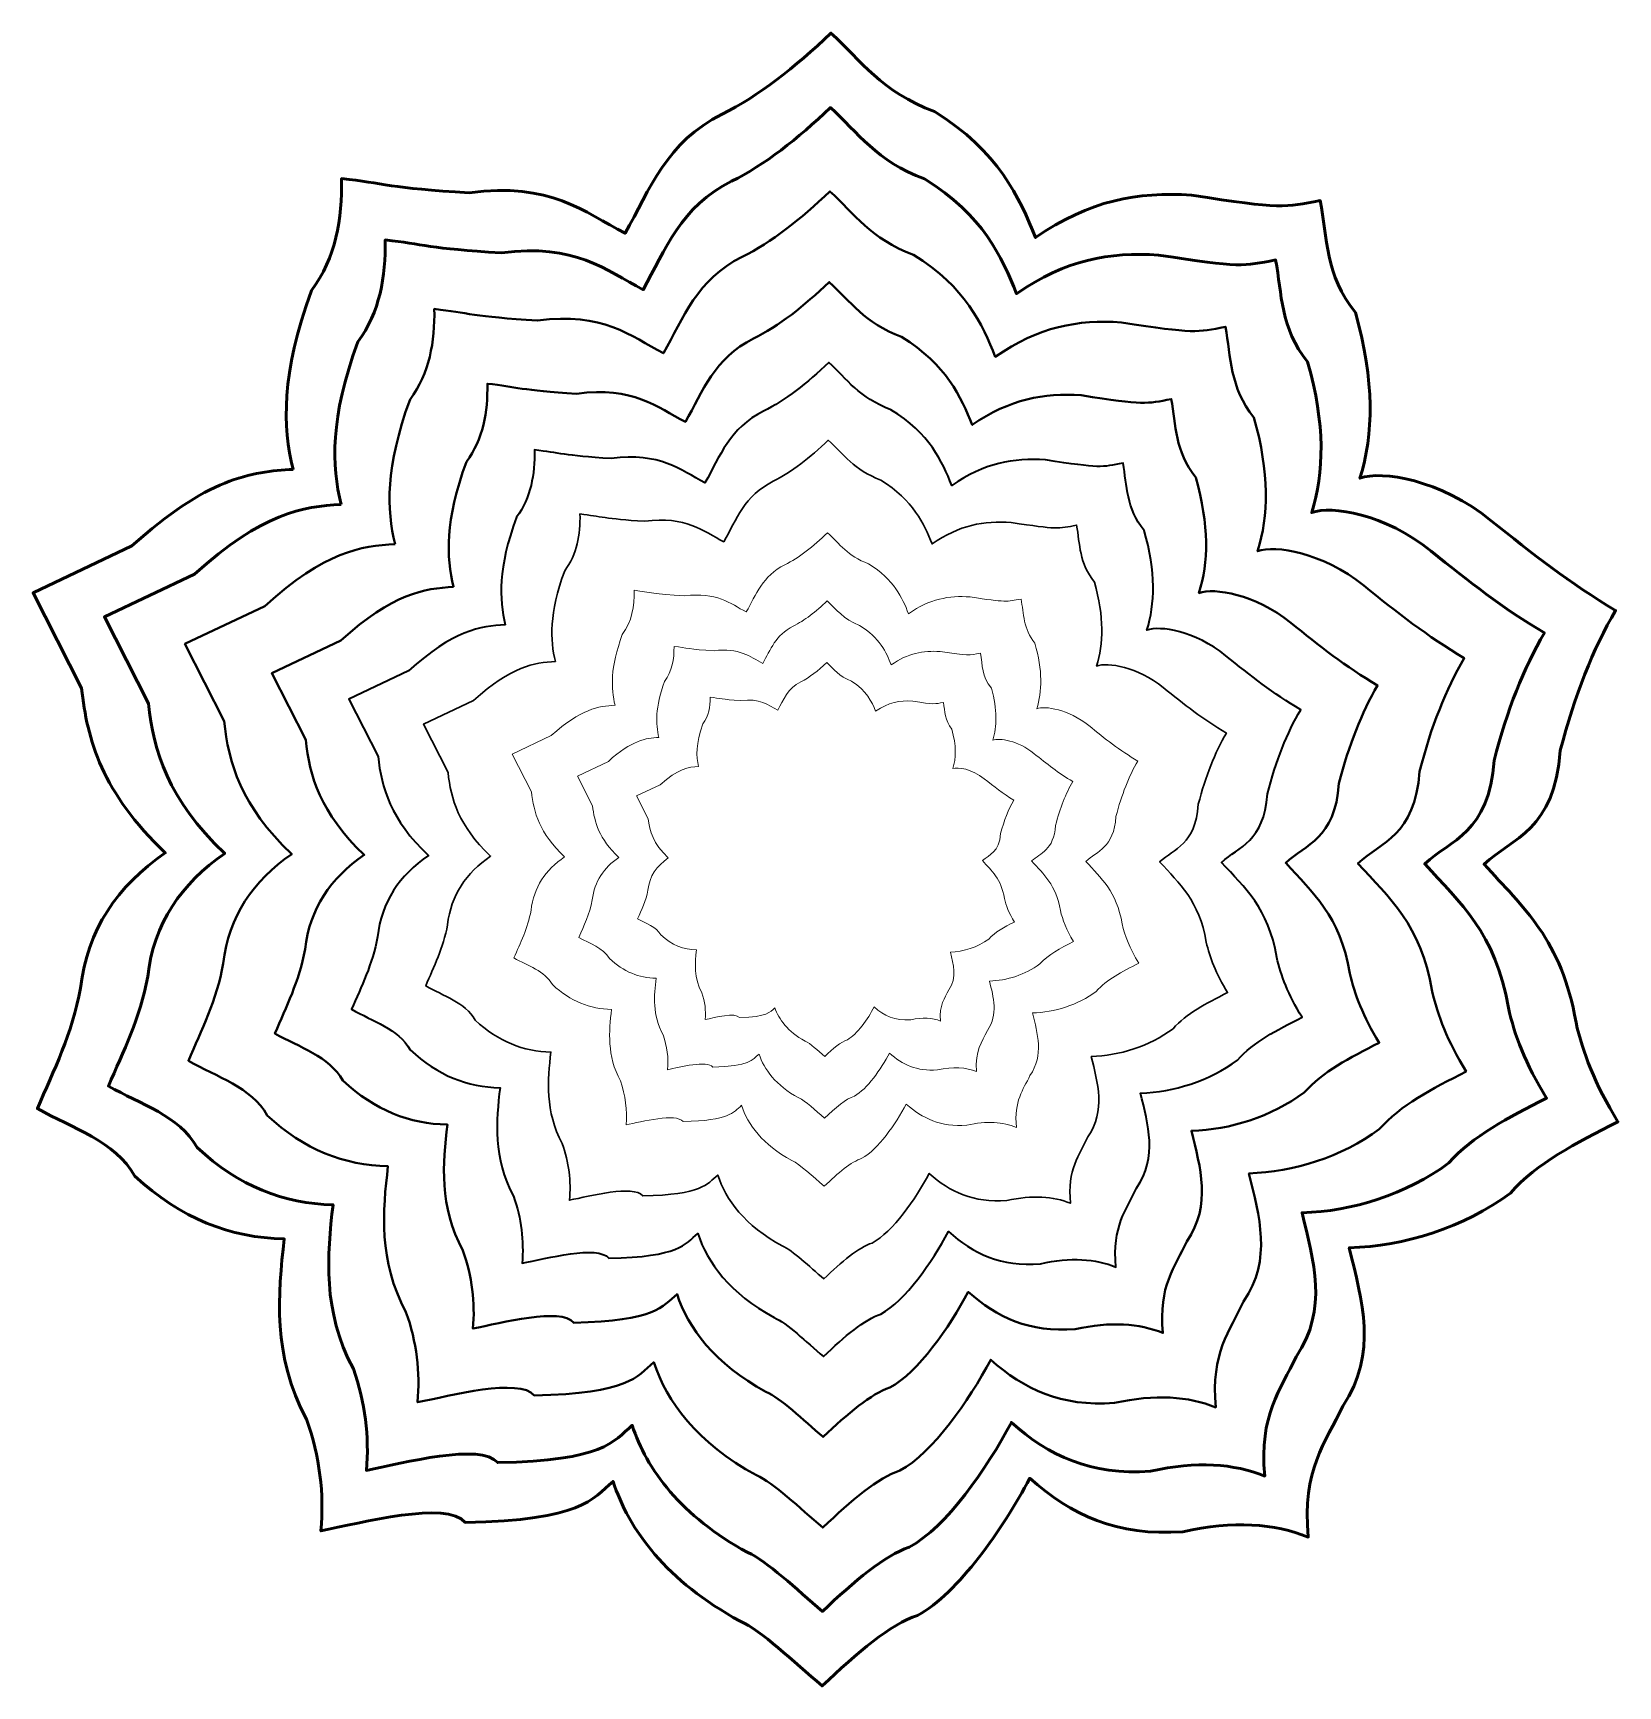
# Model space of a CAD drawing. Header units: centimetres. Extents: x -7.1 to 7.1, y -7.4 to 7.4.
import ezdxf

# ---------------------------------------------------------------- set-up
doc = ezdxf.new("R2010")
doc.units = ezdxf.units.CM
doc.header["$MEASUREMENT"] = 0
doc.layers.add('Layer 1', color=7, linetype='Continuous')

msp = doc.modelspace()

# ---------------------------------------------------------------- linework, layer by layer
at = {"layer": 'Layer 1', "color": 46, "lineweight": 53}
msp.add_open_spline([(-4.78116, 3.50296), (-4.8752, 3.8897), (-4.89199, 4.35371), (-4.61585, 5.11066), (-4.61585, 5.11066), (-4.39817, 5.40308), (-4.34049, 5.74883), (-4.34573, 6.11555), (-4.34573, 6.11555), (-3.97091, 6.07268), (-3.9113, 6.02982), (-3.19906, 5.98695), (-3.19906, 5.98695), (-2.47199, 6.08598), (-2.16708, 5.81367), (-1.80072, 5.62413), (-1.80072, 5.62413), (-1.57903, 6.01564), (-1.43127, 6.44411), (-0.92711, 6.69438), (-0.92711, 6.69438), (-0.60202, 6.85516), (-0.27692, 7.11207), (0.04817, 7.42184), (0.04817, 7.42184), (0.3203, 7.17424), (0.49908, 6.89551), (0.97733, 6.71661), (0.97733, 6.71661), (1.55707, 6.35792), (1.74121, 5.94325), (1.88546, 5.58455), (1.88546, 5.58455), (2.3711, 5.92077), (2.80076, 5.99852), (3.28641, 5.96597), (3.28641, 5.96597), (4.09927, 5.83892), (4.1209, 5.85492), (4.44206, 5.91763), (4.44206, 5.91763), (4.5046, 5.58207), (4.48709, 5.24651), (4.75781, 4.91094), (4.75781, 4.91094), (4.93245, 4.29437), (4.92183, 3.81675), (4.79832, 3.4238), (4.79832, 3.4238), (4.99523, 3.49529), (5.5181, 3.41391), (5.97837, 3.04261), (5.97837, 3.04261), (6.3463, 2.7458), (6.68579, 2.47879), (7.09423, 2.23627), (7.09423, 2.23627), (6.89222, 1.89007), (6.7252, 1.47387), (6.59782, 0.9784), (6.59782, 0.9784), (6.54795, 0.26238), (6.16919, 0.19248), (5.91348, -0.04324), (5.91348, -0.04324), (6.26301, -0.43031), (6.61108, -0.71875), (6.73902, -1.46544), (6.73902, -1.46544), (6.79845, -1.72912), (6.9071, -2.01742), (7.11542, -2.35554), (7.11542, -2.35554), (6.73054, -2.55126), (6.38863, -2.72646), (6.15077, -2.99568), (6.15077, -2.99568), (5.73073, -3.30738), (5.19735, -3.47365), (4.70274, -3.48709), (4.70274, -3.48709), (4.81616, -3.96123), (4.96393, -4.43537), (4.64384, -4.9095), (4.64384, -4.9095), (4.4916, -5.23602), (4.27637, -5.47856), (4.33489, -6.0861), (4.33489, -6.0861), (4.03052, -5.96287), (3.66173, -5.93627), (3.20814, -6.03686), (3.20814, -6.03686), (2.61577, -6.08229), (2.20282, -5.88468), (1.83426, -5.55709), (1.83426, -5.55709), (1.59098, -6.01391), (1.19211, -6.58887), (0.82662, -6.78866), (0.82662, -6.78866), (0.58527, -6.86632), (0.28432, -7.12278), (-0.03101, -7.42237), (-0.03101, -7.42237), (-0.28975, -7.20205), (-0.57797, -6.92278), (-0.76775, -6.84039), (-0.76775, -6.84039), (-1.42728, -6.48321), (-1.76847, -6.01657), (-1.90789, -5.58508), (-1.90789, -5.58508), (-2.09868, -5.74834), (-2.18555, -5.93358), (-3.23583, -5.9536), (-3.23583, -5.9536), (-3.39776, -5.75453), (-4.17048, -5.95696), (-4.53207, -6.03012), (-4.53207, -6.03012), (-4.50135, -5.69581), (-4.54181, -5.3615), (-4.66036, -5.02719), (-4.66036, -5.02719), (-4.96666, -4.45817), (-4.91943, -3.90387), (-4.86034, -3.40793), (-4.86034, -3.40793), (-5.34682, -3.39744), (-5.78996, -3.22622), (-6.20184, -2.84276), (-6.20184, -2.84276), (-6.38006, -2.52725), (-6.76224, -2.41569), (-7.07708, -2.23679), (-7.07708, -2.23679), (-6.93086, -1.89308), (-6.76548, -1.56854), (-6.68979, -1.15431), (-6.68979, -1.15431), (-6.63032, -0.63338), (-6.36168, -0.23795), (-5.92913, 0.05912), (-5.92913, 0.05912), (-6.49561, 0.59718), (-6.63157, 1.07374), (-6.68108, 1.53795), (-6.68108, 1.53795), (-6.68108, 1.53795), (-7.11667, 2.39461), (-7.11667, 2.39461), (-7.11667, 2.39461), (-7.11667, 2.39461), (-6.22949, 2.81564), (-6.22949, 2.81564), (-6.22949, 2.81564), (-5.55891, 3.42037), (-5.15822, 3.48532), (-4.78117, 3.50298), (-4.78117, 3.50298), (-4.78117, 3.50298), (-4.78116, 3.50296), (-4.78116, 3.50296)], degree=3, knots=[0, 0, 0, 0, 0.02380952, 0.02380952, 0.02380952, 0.02380952, 0.04761905, 0.04761905, 0.04761905, 0.04761905, 0.07142857, 0.07142857, 0.07142857, 0.07142857, 0.0952381, 0.0952381, 0.0952381, 0.0952381, 0.11904762, 0.11904762, 0.11904762, 0.11904762, 0.14285714, 0.14285714, 0.14285714, 0.14285714, 0.16666667, 0.16666667, 0.16666667, 0.16666667, 0.19047619, 0.19047619, 0.19047619, 0.19047619, 0.21428571, 0.21428571, 0.21428571, 0.21428571, 0.23809524, 0.23809524, 0.23809524, 0.23809524, 0.26190476, 0.26190476, 0.26190476, 0.26190476, 0.28571429, 0.28571429, 0.28571429, 0.28571429, 0.30952381, 0.30952381, 0.30952381, 0.30952381, 0.33333333, 0.33333333, 0.33333333, 0.33333333, 0.35714286, 0.35714286, 0.35714286, 0.35714286, 0.38095238, 0.38095238, 0.38095238, 0.38095238, 0.4047619, 0.4047619, 0.4047619, 0.4047619, 0.42857143, 0.42857143, 0.42857143, 0.42857143, 0.45238095, 0.45238095, 0.45238095, 0.45238095, 0.47619048, 0.47619048, 0.47619048, 0.47619048, 0.5, 0.5, 0.5, 0.5, 0.52380952, 0.52380952, 0.52380952, 0.52380952, 0.54761905, 0.54761905, 0.54761905, 0.54761905, 0.57142857, 0.57142857, 0.57142857, 0.57142857, 0.5952381, 0.5952381, 0.5952381, 0.5952381, 0.61904762, 0.61904762, 0.61904762, 0.61904762, 0.64285714, 0.64285714, 0.64285714, 0.64285714, 0.66666667, 0.66666667, 0.66666667, 0.66666667, 0.69047619, 0.69047619, 0.69047619, 0.69047619, 0.71428571, 0.71428571, 0.71428571, 0.71428571, 0.73809524, 0.73809524, 0.73809524, 0.73809524, 0.76190476, 0.76190476, 0.76190476, 0.76190476, 0.78571429, 0.78571429, 0.78571429, 0.78571429, 0.80952381, 0.80952381, 0.80952381, 0.80952381, 0.83333333, 0.83333333, 0.83333333, 0.83333333, 0.85714286, 0.85714286, 0.85714286, 0.85714286, 0.88095238, 0.88095238, 0.88095238, 0.88095238, 0.9047619, 0.9047619, 0.9047619, 0.9047619, 0.92857143, 0.92857143, 0.92857143, 0.92857143, 0.95238095, 0.95238095, 0.95238095, 0.95238095, 1, 1, 1, 1], dxfattribs=at)
at = {"layer": 'Layer 1', "color": 54, "lineweight": 50}
msp.add_open_spline([(-4.35034, 3.18726), (-4.43591, 3.53915), (-4.45119, 3.96134), (-4.19992, 4.65007), (-4.19992, 4.65007), (-4.00186, 4.91613), (-3.94937, 5.23073), (-3.95415, 5.5644), (-3.95415, 5.5644), (-3.61311, 5.5254), (-3.55887, 5.48639), (-2.91081, 5.44739), (-2.91081, 5.44739), (-2.24926, 5.53749), (-1.97184, 5.28973), (-1.63848, 5.11727), (-1.63848, 5.11727), (-1.43677, 5.4735), (-1.30232, 5.86335), (-0.8436, 6.09108), (-0.8436, 6.09108), (-0.54781, 6.23737), (-0.25201, 6.47112), (0.04378, 6.75298), (0.04378, 6.75298), (0.29139, 6.52769), (0.45406, 6.27408), (0.88921, 6.1113), (0.88921, 6.1113), (1.41671, 5.78494), (1.58425, 5.40763), (1.7155, 5.08126), (1.7155, 5.08126), (2.15738, 5.38719), (2.54832, 5.45792), (2.9902, 5.42831), (2.9902, 5.42831), (3.72981, 5.31271), (3.74949, 5.32727), (4.0417, 5.38432), (4.0417, 5.38432), (4.0986, 5.079), (4.08267, 4.77367), (4.329, 4.46835), (4.329, 4.46835), (4.4879, 3.90734), (4.47824, 3.47276), (4.36585, 3.11522), (4.36585, 3.11522), (4.54502, 3.18026), (5.02076, 3.10623), (5.43956, 2.76838), (5.43956, 2.76838), (5.77433, 2.49831), (6.08323, 2.25537), (6.45486, 2.0347), (6.45486, 2.0347), (6.27105, 1.7197), (6.11909, 1.34101), (6.00319, 0.89019), (6.00319, 0.89019), (5.95781, 0.2387), (5.61319, 0.1751), (5.38052, -0.03938), (5.38052, -0.03938), (5.69855, -0.39156), (6.01525, -0.65401), (6.13166, -1.33342), (6.13166, -1.33342), (6.18574, -1.57334), (6.2846, -1.83566), (6.47415, -2.14331), (6.47415, -2.14331), (6.12396, -2.32139), (5.81285, -2.48081), (5.59643, -2.72576), (5.59643, -2.72576), (5.21424, -3.00936), (4.72893, -3.16066), (4.27889, -3.17289), (4.27889, -3.17289), (4.3821, -3.6043), (4.51655, -4.03571), (4.2253, -4.46711), (4.2253, -4.46711), (4.08678, -4.76421), (3.89094, -4.9849), (3.94419, -5.53768), (3.94419, -5.53768), (3.66725, -5.42555), (3.33169, -5.40135), (2.91898, -5.49288), (2.91898, -5.49288), (2.38, -5.53422), (2.00426, -5.35441), (1.66892, -5.05635), (1.66892, -5.05635), (1.44757, -5.472), (1.08464, -5.99514), (0.75208, -6.17693), (0.75208, -6.17693), (0.53248, -6.24759), (0.25865, -6.48093), (-0.02826, -6.75353), (-0.02826, -6.75353), (-0.26368, -6.55306), (-0.52593, -6.29897), (-0.69861, -6.22399), (-0.69861, -6.22399), (-1.2987, -5.899), (-1.60915, -5.47442), (-1.73601, -5.08182), (-1.73601, -5.08182), (-1.90961, -5.23036), (-1.98864, -5.39891), (-2.94427, -5.41712), (-2.94427, -5.41712), (-3.09161, -5.23598), (-3.79469, -5.42017), (-4.1237, -5.48675), (-4.1237, -5.48675), (-4.09574, -5.18256), (-4.13256, -4.87838), (-4.24043, -4.5742), (-4.24043, -4.5742), (-4.51913, -4.05646), (-4.47616, -3.55211), (-4.42239, -3.10086), (-4.42239, -3.10086), (-4.86503, -3.09132), (-5.26823, -2.93553), (-5.643, -2.58662), (-5.643, -2.58662), (-5.80516, -2.29954), (-6.1529, -2.19804), (-6.43936, -2.03526), (-6.43936, -2.03526), (-6.30632, -1.72253), (-6.15584, -1.42723), (-6.08697, -1.05033), (-6.08697, -1.05033), (-6.03286, -0.57635), (-5.78843, -0.21655), (-5.39486, 0.05375), (-5.39486, 0.05375), (-5.91027, 0.54332), (-6.03398, 0.97694), (-6.07903, 1.39931), (-6.07903, 1.39931), (-6.07903, 1.39931), (-6.47537, 2.17877), (-6.47537, 2.17877), (-6.47537, 2.17877), (-6.47537, 2.17877), (-5.66814, 2.56186), (-5.66814, 2.56186), (-5.66814, 2.56186), (-5.05799, 3.11209), (-4.69341, 3.17119), (-4.35034, 3.18726)], degree=3, knots=[0, 0, 0, 0, 0.02439024, 0.02439024, 0.02439024, 0.02439024, 0.04878049, 0.04878049, 0.04878049, 0.04878049, 0.07317073, 0.07317073, 0.07317073, 0.07317073, 0.09756098, 0.09756098, 0.09756098, 0.09756098, 0.12195122, 0.12195122, 0.12195122, 0.12195122, 0.14634146, 0.14634146, 0.14634146, 0.14634146, 0.17073171, 0.17073171, 0.17073171, 0.17073171, 0.19512195, 0.19512195, 0.19512195, 0.19512195, 0.2195122, 0.2195122, 0.2195122, 0.2195122, 0.24390244, 0.24390244, 0.24390244, 0.24390244, 0.26829268, 0.26829268, 0.26829268, 0.26829268, 0.29268293, 0.29268293, 0.29268293, 0.29268293, 0.31707317, 0.31707317, 0.31707317, 0.31707317, 0.34146341, 0.34146341, 0.34146341, 0.34146341, 0.36585366, 0.36585366, 0.36585366, 0.36585366, 0.3902439, 0.3902439, 0.3902439, 0.3902439, 0.41463415, 0.41463415, 0.41463415, 0.41463415, 0.43902439, 0.43902439, 0.43902439, 0.43902439, 0.46341463, 0.46341463, 0.46341463, 0.46341463, 0.48780488, 0.48780488, 0.48780488, 0.48780488, 0.51219512, 0.51219512, 0.51219512, 0.51219512, 0.53658537, 0.53658537, 0.53658537, 0.53658537, 0.56097561, 0.56097561, 0.56097561, 0.56097561, 0.58536585, 0.58536585, 0.58536585, 0.58536585, 0.6097561, 0.6097561, 0.6097561, 0.6097561, 0.63414634, 0.63414634, 0.63414634, 0.63414634, 0.65853659, 0.65853659, 0.65853659, 0.65853659, 0.68292683, 0.68292683, 0.68292683, 0.68292683, 0.70731707, 0.70731707, 0.70731707, 0.70731707, 0.73170732, 0.73170732, 0.73170732, 0.73170732, 0.75609756, 0.75609756, 0.75609756, 0.75609756, 0.7804878, 0.7804878, 0.7804878, 0.7804878, 0.80487805, 0.80487805, 0.80487805, 0.80487805, 0.82926829, 0.82926829, 0.82926829, 0.82926829, 0.85365854, 0.85365854, 0.85365854, 0.85365854, 0.87804878, 0.87804878, 0.87804878, 0.87804878, 0.90243902, 0.90243902, 0.90243902, 0.90243902, 0.92682927, 0.92682927, 0.92682927, 0.92682927, 0.95121951, 0.95121951, 0.95121951, 0.95121951, 1, 1, 1, 1], dxfattribs=at)
at = {"layer": 'Layer 1', "color": 42, "lineweight": 40}
msp.add_open_spline([(-3.86538, 2.83187), (-3.94141, 3.14453), (-3.95498, 3.51965), (-3.73173, 4.13159), (-3.73173, 4.13159), (-3.55575, 4.36799), (-3.50911, 4.64751), (-3.51336, 4.94398), (-3.51336, 4.94398), (-3.21034, 4.90932), (-3.16215, 4.87467), (-2.58635, 4.84001), (-2.58635, 4.84001), (-1.99855, 4.92007), (-1.75206, 4.69993), (-1.45588, 4.5467), (-1.45588, 4.5467), (-1.27666, 4.86321), (-1.1572, 5.20959), (-0.74962, 5.41193), (-0.74962, 5.41193), (-0.48681, 5.54191), (-0.22399, 5.74961), (0.03882, 6.00003), (0.03882, 6.00003), (0.25883, 5.79985), (0.40336, 5.57453), (0.78998, 5.4299), (0.78998, 5.4299), (1.25867, 5.13992), (1.40753, 4.80468), (1.52415, 4.5147), (1.52415, 4.5147), (1.91676, 4.78652), (2.26411, 4.84937), (2.65673, 4.82305), (2.65673, 4.82305), (3.31388, 4.72034), (3.33137, 4.73327), (3.591, 4.78397), (3.591, 4.78397), (3.64156, 4.51269), (3.6274, 4.24141), (3.84627, 3.97013), (3.84627, 3.97013), (3.98745, 3.47167), (3.97888, 3.08554), (3.87901, 2.76786), (3.87901, 2.76786), (4.03821, 2.82566), (4.4609, 2.75987), (4.83301, 2.45969), (4.83301, 2.45969), (5.13045, 2.21973), (5.40491, 2.00387), (5.73511, 1.80781), (5.73511, 1.80781), (5.57179, 1.52793), (5.43677, 1.19146), (5.3338, 0.7909), (5.3338, 0.7909), (5.29348, 0.21205), (4.98728, 0.15554), (4.78055, -0.03503), (4.78055, -0.03503), (5.06312, -0.34794), (5.34451, -0.58114), (5.44795, -1.18479), (5.44795, -1.18479), (5.496, -1.39796), (5.58383, -1.63103), (5.75225, -1.90438), (5.75225, -1.90438), (5.4411, -2.06261), (5.16468, -2.20425), (4.97239, -2.4219), (4.97239, -2.4219), (4.63282, -2.67388), (4.20161, -2.80831), (3.80175, -2.81917), (3.80175, -2.81917), (3.89345, -3.20248), (4.01291, -3.58579), (3.75413, -3.96909), (3.75413, -3.96909), (3.63106, -4.23307), (3.45705, -4.42915), (3.50436, -4.9203), (3.50436, -4.9203), (3.2583, -4.82067), (2.96016, -4.79917), (2.59346, -4.88049), (2.59346, -4.88049), (2.11457, -4.91722), (1.78073, -4.75746), (1.48277, -4.49263), (1.48277, -4.49263), (1.2861, -4.86194), (0.96363, -5.32676), (0.66815, -5.48827), (0.66815, -5.48827), (0.47303, -5.55105), (0.22973, -5.75838), (-0.02519, -6.00059), (-0.02519, -6.00059), (-0.23437, -5.82248), (-0.46737, -5.59671), (-0.62081, -5.53009), (-0.62081, -5.53009), (-1.154, -5.24133), (-1.42983, -4.86409), (-1.54254, -4.51526), (-1.54254, -4.51526), (-1.69678, -4.64724), (-1.767, -4.797), (-2.61609, -4.81318), (-2.61609, -4.81318), (-2.747, -4.65223), (-3.3717, -4.81589), (-3.66403, -4.87504), (-3.66403, -4.87504), (-3.63919, -4.60476), (-3.6719, -4.3345), (-3.76774, -4.06423), (-3.76774, -4.06423), (-4.01537, -3.60421), (-3.97718, -3.1561), (-3.92941, -2.75516), (-3.92941, -2.75516), (-4.3227, -2.74669), (-4.68095, -2.60826), (-5.01393, -2.29825), (-5.01393, -2.29825), (-5.15801, -2.04317), (-5.46698, -1.95299), (-5.7215, -1.80837), (-5.7215, -1.80837), (-5.60329, -1.5305), (-5.4696, -1.26812), (-5.4084, -0.93325), (-5.4084, -0.93325), (-5.36032, -0.51211), (-5.14314, -0.19243), (-4.79345, 0.04774), (-4.79345, 0.04774), (-5.25139, 0.48272), (-5.36131, 0.86799), (-5.40133, 1.24326), (-5.40133, 1.24326), (-5.40133, 1.24326), (-5.75348, 1.93582), (-5.75348, 1.93582), (-5.75348, 1.93582), (-5.75348, 1.93582), (-5.03625, 2.2762), (-5.03625, 2.2762), (-5.03625, 2.2762), (-4.49413, 2.76509), (-4.1702, 2.81759), (-3.86538, 2.83187)], degree=3, knots=[0, 0, 0, 0, 0.02439024, 0.02439024, 0.02439024, 0.02439024, 0.04878049, 0.04878049, 0.04878049, 0.04878049, 0.07317073, 0.07317073, 0.07317073, 0.07317073, 0.09756098, 0.09756098, 0.09756098, 0.09756098, 0.12195122, 0.12195122, 0.12195122, 0.12195122, 0.14634146, 0.14634146, 0.14634146, 0.14634146, 0.17073171, 0.17073171, 0.17073171, 0.17073171, 0.19512195, 0.19512195, 0.19512195, 0.19512195, 0.2195122, 0.2195122, 0.2195122, 0.2195122, 0.24390244, 0.24390244, 0.24390244, 0.24390244, 0.26829268, 0.26829268, 0.26829268, 0.26829268, 0.29268293, 0.29268293, 0.29268293, 0.29268293, 0.31707317, 0.31707317, 0.31707317, 0.31707317, 0.34146341, 0.34146341, 0.34146341, 0.34146341, 0.36585366, 0.36585366, 0.36585366, 0.36585366, 0.3902439, 0.3902439, 0.3902439, 0.3902439, 0.41463415, 0.41463415, 0.41463415, 0.41463415, 0.43902439, 0.43902439, 0.43902439, 0.43902439, 0.46341463, 0.46341463, 0.46341463, 0.46341463, 0.48780488, 0.48780488, 0.48780488, 0.48780488, 0.51219512, 0.51219512, 0.51219512, 0.51219512, 0.53658537, 0.53658537, 0.53658537, 0.53658537, 0.56097561, 0.56097561, 0.56097561, 0.56097561, 0.58536585, 0.58536585, 0.58536585, 0.58536585, 0.6097561, 0.6097561, 0.6097561, 0.6097561, 0.63414634, 0.63414634, 0.63414634, 0.63414634, 0.65853659, 0.65853659, 0.65853659, 0.65853659, 0.68292683, 0.68292683, 0.68292683, 0.68292683, 0.70731707, 0.70731707, 0.70731707, 0.70731707, 0.73170732, 0.73170732, 0.73170732, 0.73170732, 0.75609756, 0.75609756, 0.75609756, 0.75609756, 0.7804878, 0.7804878, 0.7804878, 0.7804878, 0.80487805, 0.80487805, 0.80487805, 0.80487805, 0.82926829, 0.82926829, 0.82926829, 0.82926829, 0.85365854, 0.85365854, 0.85365854, 0.85365854, 0.87804878, 0.87804878, 0.87804878, 0.87804878, 0.90243902, 0.90243902, 0.90243902, 0.90243902, 0.92682927, 0.92682927, 0.92682927, 0.92682927, 0.95121951, 0.95121951, 0.95121951, 0.95121951, 1, 1, 1, 1], dxfattribs=at)
at = {"layer": 'Layer 1', "color": 40, "lineweight": 40}
msp.add_open_spline([(-3.34091, 2.44753), (-3.40662, 2.71776), (-3.41835, 3.04198), (-3.2254, 3.57087), (-3.2254, 3.57087), (-3.0733, 3.77519), (-3.033, 4.01678), (-3.03667, 4.27301), (-3.03667, 4.27301), (-2.77477, 4.24306), (-2.73312, 4.21311), (-2.23545, 4.18316), (-2.23545, 4.18316), (-1.72742, 4.25235), (-1.51438, 4.06209), (-1.25839, 3.92965), (-1.25839, 3.92965), (-1.10349, 4.20321), (-1.00024, 4.50259), (-0.64796, 4.67746), (-0.64796, 4.67746), (-0.42082, 4.7898), (-0.19367, 4.96932), (0.03348, 5.18576), (0.03348, 5.18576), (0.22363, 5.01275), (0.34855, 4.818), (0.68271, 4.693), (0.68271, 4.693), (1.08779, 4.44237), (1.21645, 4.15263), (1.31724, 3.902), (1.31724, 3.902), (1.65657, 4.13693), (1.95679, 4.19125), (2.29613, 4.16851), (2.29613, 4.16851), (2.8641, 4.07974), (2.87922, 4.09091), (3.10362, 4.13474), (3.10362, 4.13474), (3.14731, 3.90026), (3.13508, 3.6658), (3.32424, 3.43134), (3.32424, 3.43134), (3.44627, 3.00052), (3.43885, 2.6668), (3.35254, 2.39223), (3.35254, 2.39223), (3.49014, 2.44218), (3.85547, 2.38532), (4.17708, 2.12588), (4.17708, 2.12588), (4.43415, 1.91849), (4.67137, 1.73192), (4.95676, 1.56247), (4.95676, 1.56247), (4.8156, 1.32057), (4.6989, 1.02976), (4.60991, 0.68356), (4.60991, 0.68356), (4.57507, 0.18326), (4.31042, 0.13442), (4.13174, -0.03029), (4.13174, -0.03029), (4.37596, -0.30074), (4.61917, -0.50228), (4.70857, -1.02402), (4.70857, -1.02402), (4.75009, -1.20825), (4.82601, -1.4097), (4.97158, -1.64595), (4.97158, -1.64595), (4.70265, -1.78271), (4.46374, -1.90513), (4.29755, -2.09324), (4.29755, -2.09324), (4.00405, -2.31103), (3.63136, -2.42721), (3.28577, -2.4366), (3.28577, -2.4366), (3.36502, -2.76789), (3.46827, -3.09918), (3.24461, -3.43047), (3.24461, -3.43047), (3.13824, -3.65863), (2.98785, -3.8281), (3.02873, -4.2526), (3.02873, -4.2526), (2.81606, -4.16649), (2.55839, -4.1479), (2.24144, -4.2182), (2.24144, -4.2182), (1.82754, -4.24994), (1.539, -4.11186), (1.28148, -3.88297), (1.28148, -3.88297), (1.11149, -4.20216), (0.83279, -4.6039), (0.57741, -4.74349), (0.57741, -4.74349), (0.40878, -4.79776), (0.19849, -4.97695), (-0.02184, -5.18629), (-0.02184, -5.18629), (-0.20263, -5.03235), (-0.40402, -4.83722), (-0.53662, -4.77964), (-0.53662, -4.77964), (-0.99745, -4.53007), (-1.23585, -4.20402), (-1.33327, -3.90252), (-1.33327, -3.90252), (-1.46658, -4.01659), (-1.52727, -4.14602), (-2.26114, -4.16001), (-2.26114, -4.16001), (-2.37428, -4.02091), (-2.91421, -4.16235), (-3.16686, -4.21348), (-3.16686, -4.21348), (-3.14539, -3.97988), (-3.17367, -3.74629), (-3.2565, -3.5127), (-3.2565, -3.5127), (-3.47053, -3.11511), (-3.43752, -2.72781), (-3.39623, -2.38128), (-3.39623, -2.38128), (-3.73614, -2.37395), (-4.04578, -2.25432), (-4.33357, -1.98637), (-4.33357, -1.98637), (-4.4581, -1.76591), (-4.72514, -1.68797), (-4.94512, -1.56297), (-4.94512, -1.56297), (-4.84296, -1.32281), (-4.7274, -1.09604), (-4.67451, -0.8066), (-4.67451, -0.8066), (-4.63295, -0.44262), (-4.44524, -0.16631), (-4.14301, 0.04126), (-4.14301, 0.04126), (-4.53883, 0.41722), (-4.63382, 0.7502), (-4.66841, 1.07455), (-4.66841, 1.07455), (-4.66841, 1.07455), (-4.97278, 1.67313), (-4.97278, 1.67313), (-4.97278, 1.67313), (-4.97278, 1.67313), (-4.35288, 1.96731), (-4.35288, 1.96731), (-4.35288, 1.96731), (-3.88433, 2.38985), (-3.60436, 2.43523), (-3.34091, 2.44757), (-3.34091, 2.44757), (-3.34091, 2.44757), (-3.34091, 2.44753), (-3.34091, 2.44753)], degree=3, knots=[0, 0, 0, 0, 0.02380952, 0.02380952, 0.02380952, 0.02380952, 0.04761905, 0.04761905, 0.04761905, 0.04761905, 0.07142857, 0.07142857, 0.07142857, 0.07142857, 0.0952381, 0.0952381, 0.0952381, 0.0952381, 0.11904762, 0.11904762, 0.11904762, 0.11904762, 0.14285714, 0.14285714, 0.14285714, 0.14285714, 0.16666667, 0.16666667, 0.16666667, 0.16666667, 0.19047619, 0.19047619, 0.19047619, 0.19047619, 0.21428571, 0.21428571, 0.21428571, 0.21428571, 0.23809524, 0.23809524, 0.23809524, 0.23809524, 0.26190476, 0.26190476, 0.26190476, 0.26190476, 0.28571429, 0.28571429, 0.28571429, 0.28571429, 0.30952381, 0.30952381, 0.30952381, 0.30952381, 0.33333333, 0.33333333, 0.33333333, 0.33333333, 0.35714286, 0.35714286, 0.35714286, 0.35714286, 0.38095238, 0.38095238, 0.38095238, 0.38095238, 0.4047619, 0.4047619, 0.4047619, 0.4047619, 0.42857143, 0.42857143, 0.42857143, 0.42857143, 0.45238095, 0.45238095, 0.45238095, 0.45238095, 0.47619048, 0.47619048, 0.47619048, 0.47619048, 0.5, 0.5, 0.5, 0.5, 0.52380952, 0.52380952, 0.52380952, 0.52380952, 0.54761905, 0.54761905, 0.54761905, 0.54761905, 0.57142857, 0.57142857, 0.57142857, 0.57142857, 0.5952381, 0.5952381, 0.5952381, 0.5952381, 0.61904762, 0.61904762, 0.61904762, 0.61904762, 0.64285714, 0.64285714, 0.64285714, 0.64285714, 0.66666667, 0.66666667, 0.66666667, 0.66666667, 0.69047619, 0.69047619, 0.69047619, 0.69047619, 0.71428571, 0.71428571, 0.71428571, 0.71428571, 0.73809524, 0.73809524, 0.73809524, 0.73809524, 0.76190476, 0.76190476, 0.76190476, 0.76190476, 0.78571429, 0.78571429, 0.78571429, 0.78571429, 0.80952381, 0.80952381, 0.80952381, 0.80952381, 0.83333333, 0.83333333, 0.83333333, 0.83333333, 0.85714286, 0.85714286, 0.85714286, 0.85714286, 0.88095238, 0.88095238, 0.88095238, 0.88095238, 0.9047619, 0.9047619, 0.9047619, 0.9047619, 0.92857143, 0.92857143, 0.92857143, 0.92857143, 0.95238095, 0.95238095, 0.95238095, 0.95238095, 1, 1, 1, 1], dxfattribs=at)
at = {"layer": 'Layer 1', "color": 41, "lineweight": 35}
msp.add_open_spline([(-2.87572, 2.10663), (-2.93228, 2.33923), (-2.94237, 2.61828), (-2.77629, 3.07353), (-2.77629, 3.07353), (-2.64537, 3.2494), (-2.61068, 3.45733), (-2.61385, 3.67789), (-2.61385, 3.67789), (-2.38842, 3.65211), (-2.35257, 3.62633), (-1.92421, 3.60055), (-1.92421, 3.60055), (-1.48694, 3.66011), (-1.30357, 3.49634), (-1.08323, 3.38235), (-1.08323, 3.38235), (-0.9499, 3.61781), (-0.86104, 3.8755), (-0.55781, 4.02601), (-0.55781, 4.02601), (-0.3623, 4.12271), (-0.16679, 4.27722), (0.02873, 4.46352), (0.02873, 4.46352), (0.1924, 4.3146), (0.29991, 4.14697), (0.58754, 4.03938), (0.58754, 4.03938), (0.93621, 3.82365), (1.04695, 3.57426), (1.1337, 3.35854), (1.1337, 3.35854), (1.42577, 3.56075), (1.68418, 3.6075), (1.97626, 3.58793), (1.97626, 3.58793), (2.46513, 3.51152), (2.47814, 3.52113), (2.67129, 3.55886), (2.67129, 3.55886), (2.7089, 3.35704), (2.69837, 3.15523), (2.86119, 2.95342), (2.86119, 2.95342), (2.96622, 2.5826), (2.95984, 2.29536), (2.88555, 2.05903), (2.88555, 2.05903), (3.00398, 2.10202), (3.31844, 2.05308), (3.59526, 1.82977), (3.59526, 1.82977), (3.81653, 1.65127), (4.02071, 1.49068), (4.26636, 1.34482), (4.26636, 1.34482), (4.14486, 1.13661), (4.04441, 0.88629), (3.96782, 0.58831), (3.96782, 0.58831), (3.93783, 0.15769), (3.71003, 0.11565), (3.55624, -0.02612), (3.55624, -0.02612), (3.76645, -0.25891), (3.97579, -0.43239), (4.05273, -0.88146), (4.05273, -0.88146), (4.08847, -1.04003), (4.15381, -1.21343), (4.2791, -1.41678), (4.2791, -1.41678), (4.04763, -1.53449), (3.84199, -1.63986), (3.69895, -1.80177), (3.69895, -1.80177), (3.44632, -1.98923), (3.12555, -2.08924), (2.82808, -2.09731), (2.82808, -2.09731), (2.89629, -2.38246), (2.98516, -2.66762), (2.79266, -2.95277), (2.79266, -2.95277), (2.7011, -3.14915), (2.57166, -3.29502), (2.60685, -3.66041), (2.60685, -3.66041), (2.4238, -3.58629), (2.20201, -3.57028), (1.9292, -3.63079), (1.9292, -3.63079), (1.57294, -3.65811), (1.3246, -3.53926), (1.10293, -3.34225), (1.10293, -3.34225), (0.95662, -3.61699), (0.71672, -3.96278), (0.49692, -4.08293), (0.49692, -4.08293), (0.35177, -4.12963), (0.17077, -4.28388), (-0.01888, -4.46405), (-0.01888, -4.46405), (-0.17448, -4.33156), (-0.34783, -4.16359), (-0.46197, -4.11403), (-0.46197, -4.11403), (-0.85862, -3.89923), (-1.06382, -3.61858), (-1.14767, -3.35908), (-1.14767, -3.35908), (-1.26241, -3.45726), (-1.31465, -3.56867), (-1.94631, -3.58071), (-1.94631, -3.58071), (-2.04369, -3.46098), (-2.50843, -3.58273), (-2.72589, -3.62674), (-2.72589, -3.62674), (-2.70741, -3.42567), (-2.73175, -3.22461), (-2.80304, -3.02355), (-2.80304, -3.02355), (-2.98726, -2.68133), (-2.95885, -2.34797), (-2.92331, -2.0497), (-2.92331, -2.0497), (-3.21588, -2.04339), (-3.48239, -1.94043), (-3.73011, -1.7098), (-3.73011, -1.7098), (-3.83729, -1.52004), (-4.06715, -1.45296), (-4.25649, -1.34537), (-4.25649, -1.34537), (-4.16855, -1.13865), (-4.06909, -0.94346), (-4.02357, -0.69434), (-4.02357, -0.69434), (-3.9878, -0.38105), (-3.82624, -0.14322), (-3.5661, 0.03544), (-3.5661, 0.03544), (-3.90679, 0.35904), (-3.98856, 0.64564), (-4.01833, 0.92483), (-4.01833, 0.92483), (-4.01833, 0.92483), (-4.28031, 1.44004), (-4.28031, 1.44004), (-4.28031, 1.44004), (-4.28031, 1.44004), (-3.74675, 1.69326), (-3.74675, 1.69326), (-3.74675, 1.69326), (-3.34345, 2.05695), (-3.10247, 2.09601), (-2.87571, 2.10664), (-2.87571, 2.10664), (-2.87571, 2.10664), (-2.87572, 2.10663), (-2.87572, 2.10663)], degree=3, knots=[0, 0, 0, 0, 0.02380952, 0.02380952, 0.02380952, 0.02380952, 0.04761905, 0.04761905, 0.04761905, 0.04761905, 0.07142857, 0.07142857, 0.07142857, 0.07142857, 0.0952381, 0.0952381, 0.0952381, 0.0952381, 0.11904762, 0.11904762, 0.11904762, 0.11904762, 0.14285714, 0.14285714, 0.14285714, 0.14285714, 0.16666667, 0.16666667, 0.16666667, 0.16666667, 0.19047619, 0.19047619, 0.19047619, 0.19047619, 0.21428571, 0.21428571, 0.21428571, 0.21428571, 0.23809524, 0.23809524, 0.23809524, 0.23809524, 0.26190476, 0.26190476, 0.26190476, 0.26190476, 0.28571429, 0.28571429, 0.28571429, 0.28571429, 0.30952381, 0.30952381, 0.30952381, 0.30952381, 0.33333333, 0.33333333, 0.33333333, 0.33333333, 0.35714286, 0.35714286, 0.35714286, 0.35714286, 0.38095238, 0.38095238, 0.38095238, 0.38095238, 0.4047619, 0.4047619, 0.4047619, 0.4047619, 0.42857143, 0.42857143, 0.42857143, 0.42857143, 0.45238095, 0.45238095, 0.45238095, 0.45238095, 0.47619048, 0.47619048, 0.47619048, 0.47619048, 0.5, 0.5, 0.5, 0.5, 0.52380952, 0.52380952, 0.52380952, 0.52380952, 0.54761905, 0.54761905, 0.54761905, 0.54761905, 0.57142857, 0.57142857, 0.57142857, 0.57142857, 0.5952381, 0.5952381, 0.5952381, 0.5952381, 0.61904762, 0.61904762, 0.61904762, 0.61904762, 0.64285714, 0.64285714, 0.64285714, 0.64285714, 0.66666667, 0.66666667, 0.66666667, 0.66666667, 0.69047619, 0.69047619, 0.69047619, 0.69047619, 0.71428571, 0.71428571, 0.71428571, 0.71428571, 0.73809524, 0.73809524, 0.73809524, 0.73809524, 0.76190476, 0.76190476, 0.76190476, 0.76190476, 0.78571429, 0.78571429, 0.78571429, 0.78571429, 0.80952381, 0.80952381, 0.80952381, 0.80952381, 0.83333333, 0.83333333, 0.83333333, 0.83333333, 0.85714286, 0.85714286, 0.85714286, 0.85714286, 0.88095238, 0.88095238, 0.88095238, 0.88095238, 0.9047619, 0.9047619, 0.9047619, 0.9047619, 0.92857143, 0.92857143, 0.92857143, 0.92857143, 0.95238095, 0.95238095, 0.95238095, 0.95238095, 1, 1, 1, 1], dxfattribs=at)
at = {"layer": 'Layer 1', "color": 41, "lineweight": 30}
msp.add_open_spline([(-2.42617, 1.7772), (-2.47388, 1.97343), (-2.4824, 2.20885), (-2.34229, 2.59291), (-2.34229, 2.59291), (-2.23185, 2.74128), (-2.20258, 2.9167), (-2.20525, 3.10277), (-2.20525, 3.10277), (-2.01507, 3.08102), (-1.98482, 3.05927), (-1.62344, 3.03752), (-1.62344, 3.03752), (-1.25454, 3.08777), (-1.09984, 2.9496), (-0.91396, 2.85344), (-0.91396, 2.85344), (-0.80148, 3.05208), (-0.72651, 3.26948), (-0.4707, 3.39646), (-0.4707, 3.39646), (-0.30576, 3.47804), (-0.14082, 3.6084), (0.02413, 3.76556), (0.02413, 3.76556), (0.16221, 3.63993), (0.25291, 3.4985), (0.49556, 3.40774), (0.49556, 3.40774), (0.78971, 3.22575), (0.88314, 3.01535), (0.95633, 2.83336), (0.95633, 2.83336), (1.20273, 3.00395), (1.42074, 3.04339), (1.66715, 3.02688), (1.66715, 3.02688), (2.07958, 2.96242), (2.09056, 2.97053), (2.25351, 3.00235), (2.25351, 3.00235), (2.28524, 2.83209), (2.27635, 2.66183), (2.41371, 2.49157), (2.41371, 2.49157), (2.50233, 2.17873), (2.49694, 1.9364), (2.43426, 1.73703), (2.43426, 1.73703), (2.53417, 1.7733), (2.79946, 1.73201), (3.033, 1.54362), (3.033, 1.54362), (3.21967, 1.39303), (3.39193, 1.25754), (3.59917, 1.1345), (3.59917, 1.1345), (3.49667, 0.95885), (3.41192, 0.74767), (3.34731, 0.49628), (3.34731, 0.49628), (3.322, 0.13299), (3.12983, 0.09752), (3.00008, -0.02208), (3.00008, -0.02208), (3.17743, -0.21847), (3.35403, -0.36482), (3.41894, -0.74368), (3.41894, -0.74368), (3.4491, -0.87746), (3.50422, -1.02375), (3.60992, -1.1953), (3.60992, -1.1953), (3.41464, -1.2946), (3.24116, -1.3835), (3.12048, -1.5201), (3.12048, -1.5201), (2.90735, -1.67825), (2.63673, -1.76262), (2.38578, -1.76943), (2.38578, -1.76943), (2.44332, -2.01), (2.5183, -2.25057), (2.35589, -2.49113), (2.35589, -2.49113), (2.27865, -2.6568), (2.16944, -2.77987), (2.19913, -3.08812), (2.19913, -3.08812), (2.0447, -3.02559), (1.85759, -3.01209), (1.62744, -3.06314), (1.62744, -3.06314), (1.32688, -3.08618), (1.11737, -2.98592), (0.93036, -2.81972), (0.93036, -2.81972), (0.80693, -3.0515), (0.60454, -3.34322), (0.4191, -3.44459), (0.4191, -3.44459), (0.29665, -3.48399), (0.14394, -3.61412), (-0.01605, -3.76612), (-0.01605, -3.76612), (-0.14733, -3.65434), (-0.29356, -3.51264), (-0.38986, -3.47083), (-0.38986, -3.47083), (-0.72449, -3.28961), (-0.8976, -3.05285), (-0.96835, -2.83392), (-0.96835, -2.83392), (-1.06515, -2.91675), (-1.10922, -3.01074), (-1.64212, -3.0209), (-1.64212, -3.0209), (-1.72428, -2.91989), (-2.11635, -3.0226), (-2.29981, -3.05973), (-2.29981, -3.05973), (-2.28422, -2.89009), (-2.30475, -2.72048), (-2.3649, -2.55086), (-2.3649, -2.55086), (-2.52032, -2.26215), (-2.49635, -1.98091), (-2.46637, -1.72928), (-2.46637, -1.72928), (-2.71319, -1.72396), (-2.93804, -1.63709), (-3.14702, -1.44252), (-3.14702, -1.44252), (-3.23745, -1.28243), (-3.43136, -1.22584), (-3.59109, -1.13507), (-3.59109, -1.13507), (-3.5169, -0.96068), (-3.433, -0.79601), (-3.39459, -0.58583), (-3.39459, -0.58583), (-3.36441, -0.32152), (-3.22811, -0.12088), (-3.00864, 0.02984), (-3.00864, 0.02984), (-3.29606, 0.30284), (-3.36505, 0.54463), (-3.39016, 0.78017), (-3.39016, 0.78017), (-3.39016, 0.78017), (-3.61118, 1.21482), (-3.61118, 1.21482), (-3.61118, 1.21482), (-3.61118, 1.21482), (-3.16104, 1.42845), (-3.16104, 1.42845), (-3.16104, 1.42845), (-2.8208, 1.73527), (-2.6175, 1.76822), (-2.42619, 1.77719), (-2.42619, 1.77719), (-2.42619, 1.77719), (-2.42617, 1.7772), (-2.42617, 1.7772)], degree=3, knots=[0, 0, 0, 0, 0.02380952, 0.02380952, 0.02380952, 0.02380952, 0.04761905, 0.04761905, 0.04761905, 0.04761905, 0.07142857, 0.07142857, 0.07142857, 0.07142857, 0.0952381, 0.0952381, 0.0952381, 0.0952381, 0.11904762, 0.11904762, 0.11904762, 0.11904762, 0.14285714, 0.14285714, 0.14285714, 0.14285714, 0.16666667, 0.16666667, 0.16666667, 0.16666667, 0.19047619, 0.19047619, 0.19047619, 0.19047619, 0.21428571, 0.21428571, 0.21428571, 0.21428571, 0.23809524, 0.23809524, 0.23809524, 0.23809524, 0.26190476, 0.26190476, 0.26190476, 0.26190476, 0.28571429, 0.28571429, 0.28571429, 0.28571429, 0.30952381, 0.30952381, 0.30952381, 0.30952381, 0.33333333, 0.33333333, 0.33333333, 0.33333333, 0.35714286, 0.35714286, 0.35714286, 0.35714286, 0.38095238, 0.38095238, 0.38095238, 0.38095238, 0.4047619, 0.4047619, 0.4047619, 0.4047619, 0.42857143, 0.42857143, 0.42857143, 0.42857143, 0.45238095, 0.45238095, 0.45238095, 0.45238095, 0.47619048, 0.47619048, 0.47619048, 0.47619048, 0.5, 0.5, 0.5, 0.5, 0.52380952, 0.52380952, 0.52380952, 0.52380952, 0.54761905, 0.54761905, 0.54761905, 0.54761905, 0.57142857, 0.57142857, 0.57142857, 0.57142857, 0.5952381, 0.5952381, 0.5952381, 0.5952381, 0.61904762, 0.61904762, 0.61904762, 0.61904762, 0.64285714, 0.64285714, 0.64285714, 0.64285714, 0.66666667, 0.66666667, 0.66666667, 0.66666667, 0.69047619, 0.69047619, 0.69047619, 0.69047619, 0.71428571, 0.71428571, 0.71428571, 0.71428571, 0.73809524, 0.73809524, 0.73809524, 0.73809524, 0.76190476, 0.76190476, 0.76190476, 0.76190476, 0.78571429, 0.78571429, 0.78571429, 0.78571429, 0.80952381, 0.80952381, 0.80952381, 0.80952381, 0.83333333, 0.83333333, 0.83333333, 0.83333333, 0.85714286, 0.85714286, 0.85714286, 0.85714286, 0.88095238, 0.88095238, 0.88095238, 0.88095238, 0.9047619, 0.9047619, 0.9047619, 0.9047619, 0.92857143, 0.92857143, 0.92857143, 0.92857143, 0.95238095, 0.95238095, 0.95238095, 0.95238095, 1, 1, 1, 1], dxfattribs=at)
at = {"layer": 'Layer 1', "color": 7, "lineweight": 20}
msp.add_open_spline([(-1.8904, 1.38459), (-1.92757, 1.53747), (-1.93421, 1.72089), (-1.82505, 2.02012), (-1.82505, 2.02012), (-1.739, 2.13572), (-1.7162, 2.2724), (-1.71828, 2.41736), (-1.71828, 2.41736), (-1.57011, 2.40041), (-1.54654, 2.38347), (-1.26498, 2.36652), (-1.26498, 2.36652), (-0.97757, 2.40567), (-0.85704, 2.29802), (-0.71221, 2.2231), (-0.71221, 2.2231), (-0.62457, 2.37786), (-0.56616, 2.54724), (-0.36685, 2.64618), (-0.36685, 2.64618), (-0.23835, 2.70973), (-0.10983, 2.8113), (0.01868, 2.93375), (0.01868, 2.93375), (0.12626, 2.83587), (0.19692, 2.72568), (0.38598, 2.65496), (0.38598, 2.65496), (0.61515, 2.51317), (0.68794, 2.34924), (0.74497, 2.20745), (0.74497, 2.20745), (0.93694, 2.34037), (1.10679, 2.37109), (1.29878, 2.35823), (1.29878, 2.35823), (1.62011, 2.308), (1.62866, 2.31432), (1.75562, 2.33912), (1.75562, 2.33912), (1.78034, 2.20647), (1.77343, 2.07382), (1.88044, 1.94117), (1.88044, 1.94117), (1.94948, 1.69743), (1.94529, 1.50863), (1.89646, 1.35329), (1.89646, 1.35329), (1.9743, 1.38155), (2.18099, 1.34938), (2.36294, 1.2026), (2.36294, 1.2026), (2.50837, 1.08527), (2.64259, 0.97972), (2.80405, 0.88385), (2.80405, 0.88385), (2.72419, 0.74699), (2.65816, 0.58246), (2.60782, 0.3866), (2.60782, 0.3866), (2.5881, 0.10356), (2.43837, 0.07592), (2.33729, -0.01726), (2.33729, -0.01726), (2.47546, -0.17027), (2.61305, -0.28429), (2.66363, -0.57947), (2.66363, -0.57947), (2.68713, -0.6837), (2.73007, -0.79767), (2.81243, -0.93133), (2.81243, -0.93133), (2.66028, -1.00871), (2.52512, -1.07796), (2.4311, -1.18439), (2.4311, -1.18439), (2.26504, -1.3076), (2.0542, -1.37334), (1.85867, -1.37865), (1.85867, -1.37865), (1.90351, -1.56608), (1.96193, -1.75351), (1.83539, -1.94094), (1.83539, -1.94094), (1.77521, -2.07002), (1.69013, -2.16589), (1.71326, -2.40607), (1.71326, -2.40607), (1.59294, -2.35735), (1.44716, -2.34683), (1.26785, -2.3866), (1.26785, -2.3866), (1.03367, -2.40456), (0.87044, -2.32644), (0.72474, -2.19695), (0.72474, -2.19695), (0.62857, -2.37753), (0.47089, -2.60481), (0.32641, -2.68378), (0.32641, -2.68378), (0.23101, -2.71448), (0.11203, -2.81586), (-0.01262, -2.9343), (-0.01262, -2.9343), (-0.1149, -2.84721), (-0.22884, -2.73681), (-0.30386, -2.70423), (-0.30386, -2.70423), (-0.56458, -2.56304), (-0.69945, -2.37857), (-0.75457, -2.208), (-0.75457, -2.208), (-0.82998, -2.27253), (-0.86433, -2.34576), (-1.27951, -2.35368), (-1.27951, -2.35368), (-1.34352, -2.27498), (-1.64899, -2.355), (-1.79193, -2.38393), (-1.79193, -2.38393), (-1.77978, -2.25177), (-1.79578, -2.11962), (-1.84264, -1.98747), (-1.84264, -1.98747), (-1.96373, -1.76253), (-1.94506, -1.54341), (-1.9217, -1.34736), (-1.9217, -1.34736), (-2.114, -1.34321), (-2.28918, -1.27553), (-2.45201, -1.12393), (-2.45201, -1.12393), (-2.52246, -0.99921), (-2.67353, -0.95511), (-2.79799, -0.88439), (-2.79799, -0.88439), (-2.74019, -0.74852), (-2.67482, -0.62023), (-2.64489, -0.45648), (-2.64489, -0.45648), (-2.62138, -0.25056), (-2.51519, -0.09423), (-2.34419, 0.0232), (-2.34419, 0.0232), (-2.56812, 0.2359), (-2.62188, 0.42429), (-2.64144, 0.60779), (-2.64144, 0.60779), (-2.64144, 0.60779), (-2.81364, 0.94643), (-2.81364, 0.94643), (-2.81364, 0.94643), (-2.81364, 0.94643), (-2.46293, 1.11287), (-2.46293, 1.11287), (-2.46293, 1.11287), (-2.19784, 1.35192), (-2.03944, 1.37759), (-1.8904, 1.38458), (-1.8904, 1.38458), (-1.8904, 1.38458), (-1.8904, 1.38459), (-1.8904, 1.38459)], degree=3, knots=[0, 0, 0, 0, 0.02380952, 0.02380952, 0.02380952, 0.02380952, 0.04761905, 0.04761905, 0.04761905, 0.04761905, 0.07142857, 0.07142857, 0.07142857, 0.07142857, 0.0952381, 0.0952381, 0.0952381, 0.0952381, 0.11904762, 0.11904762, 0.11904762, 0.11904762, 0.14285714, 0.14285714, 0.14285714, 0.14285714, 0.16666667, 0.16666667, 0.16666667, 0.16666667, 0.19047619, 0.19047619, 0.19047619, 0.19047619, 0.21428571, 0.21428571, 0.21428571, 0.21428571, 0.23809524, 0.23809524, 0.23809524, 0.23809524, 0.26190476, 0.26190476, 0.26190476, 0.26190476, 0.28571429, 0.28571429, 0.28571429, 0.28571429, 0.30952381, 0.30952381, 0.30952381, 0.30952381, 0.33333333, 0.33333333, 0.33333333, 0.33333333, 0.35714286, 0.35714286, 0.35714286, 0.35714286, 0.38095238, 0.38095238, 0.38095238, 0.38095238, 0.4047619, 0.4047619, 0.4047619, 0.4047619, 0.42857143, 0.42857143, 0.42857143, 0.42857143, 0.45238095, 0.45238095, 0.45238095, 0.45238095, 0.47619048, 0.47619048, 0.47619048, 0.47619048, 0.5, 0.5, 0.5, 0.5, 0.52380952, 0.52380952, 0.52380952, 0.52380952, 0.54761905, 0.54761905, 0.54761905, 0.54761905, 0.57142857, 0.57142857, 0.57142857, 0.57142857, 0.5952381, 0.5952381, 0.5952381, 0.5952381, 0.61904762, 0.61904762, 0.61904762, 0.61904762, 0.64285714, 0.64285714, 0.64285714, 0.64285714, 0.66666667, 0.66666667, 0.66666667, 0.66666667, 0.69047619, 0.69047619, 0.69047619, 0.69047619, 0.71428571, 0.71428571, 0.71428571, 0.71428571, 0.73809524, 0.73809524, 0.73809524, 0.73809524, 0.76190476, 0.76190476, 0.76190476, 0.76190476, 0.78571429, 0.78571429, 0.78571429, 0.78571429, 0.80952381, 0.80952381, 0.80952381, 0.80952381, 0.83333333, 0.83333333, 0.83333333, 0.83333333, 0.85714286, 0.85714286, 0.85714286, 0.85714286, 0.88095238, 0.88095238, 0.88095238, 0.88095238, 0.9047619, 0.9047619, 0.9047619, 0.9047619, 0.92857143, 0.92857143, 0.92857143, 0.92857143, 0.95238095, 0.95238095, 0.95238095, 0.95238095, 1, 1, 1, 1], dxfattribs=at)
at = {"layer": 'Layer 1', "color": 45, "lineweight": 18}
msp.add_open_spline([(-1.49704, 1.09633), (-1.52648, 1.21739), (-1.53173, 1.36263), (-1.44529, 1.59958), (-1.44529, 1.59958), (-1.37715, 1.69111), (-1.3591, 1.79934), (-1.36074, 1.91414), (-1.36074, 1.91414), (-1.24341, 1.90071), (-1.22475, 1.8873), (-1.00179, 1.87388), (-1.00179, 1.87388), (-0.7742, 1.90488), (-0.67876, 1.81964), (-0.56408, 1.76031), (-0.56408, 1.76031), (-0.49468, 1.88286), (-0.44843, 2.01698), (-0.29061, 2.09533), (-0.29061, 2.09533), (-0.18886, 2.14566), (-0.08709, 2.22608), (0.01467, 2.32304), (0.01467, 2.32304), (0.09985, 2.24553), (0.15581, 2.15828), (0.30552, 2.10228), (0.30552, 2.10228), (0.48699, 1.99), (0.54463, 1.8602), (0.58979, 1.74792), (0.58979, 1.74792), (0.7418, 1.85317), (0.8763, 1.8775), (1.02832, 1.86731), (1.02832, 1.86731), (1.28277, 1.82754), (1.28954, 1.83254), (1.39007, 1.85218), (1.39007, 1.85218), (1.40964, 1.74715), (1.40417, 1.6421), (1.48891, 1.53706), (1.48891, 1.53706), (1.54358, 1.34406), (1.54026, 1.19455), (1.50159, 1.07154), (1.50159, 1.07154), (1.56323, 1.09392), (1.7269, 1.06845), (1.87098, 0.95222), (1.87098, 0.95222), (1.98614, 0.85931), (2.09242, 0.77573), (2.22027, 0.69982), (2.22027, 0.69982), (2.15703, 0.59145), (2.10475, 0.46117), (2.06488, 0.30607), (2.06488, 0.30607), (2.04927, 0.08194), (1.93071, 0.06006), (1.85066, -0.01373), (1.85066, -0.01373), (1.96008, -0.13489), (2.06903, -0.22518), (2.10908, -0.45892), (2.10908, -0.45892), (2.12769, -0.54145), (2.16169, -0.63171), (2.22691, -0.73754), (2.22691, -0.73754), (2.10643, -0.79881), (1.99941, -0.85365), (1.92496, -0.93792), (1.92496, -0.93792), (1.79347, -1.03549), (1.62651, -1.08754), (1.47168, -1.09175), (1.47168, -1.09175), (1.50718, -1.24017), (1.55344, -1.38859), (1.45324, -1.537), (1.45324, -1.537), (1.40558, -1.63921), (1.33821, -1.71513), (1.35653, -1.90531), (1.35653, -1.90531), (1.26125, -1.86673), (1.14582, -1.8584), (1.00383, -1.8899), (1.00383, -1.8899), (0.8184, -1.90412), (0.68914, -1.84226), (0.57377, -1.73973), (0.57377, -1.73973), (0.49761, -1.88272), (0.37276, -2.0627), (0.25835, -2.12523), (0.25835, -2.12523), (0.1828, -2.14954), (0.08859, -2.22982), (-0.01011, -2.3236), (-0.01011, -2.3236), (-0.0911, -2.25464), (-0.18132, -2.16722), (-0.24073, -2.14142), (-0.24073, -2.14142), (-0.44718, -2.02962), (-0.55398, -1.88355), (-0.59763, -1.74848), (-0.59763, -1.74848), (-0.65735, -1.79959), (-0.68454, -1.85757), (-1.01331, -1.86384), (-1.01331, -1.86384), (-1.064, -1.80152), (-1.30589, -1.86488), (-1.41907, -1.88779), (-1.41907, -1.88779), (-1.40945, -1.78314), (-1.42212, -1.67849), (-1.45923, -1.57385), (-1.45923, -1.57385), (-1.55512, -1.39573), (-1.54034, -1.22222), (-1.52184, -1.06698), (-1.52184, -1.06698), (-1.67411, -1.06369), (-1.81283, -1.0101), (-1.94176, -0.89006), (-1.94176, -0.89006), (-1.99755, -0.79129), (-2.11718, -0.75638), (-2.21573, -0.70038), (-2.21573, -0.70038), (-2.16996, -0.59279), (-2.1182, -0.4912), (-2.0945, -0.36154), (-2.0945, -0.36154), (-2.07588, -0.19848), (-1.99179, -0.07469), (-1.85639, 0.0183), (-1.85639, 0.0183), (-2.03372, 0.18672), (-2.07628, 0.3359), (-2.09177, 0.48121), (-2.09177, 0.48121), (-2.09177, 0.48121), (-2.22813, 0.74936), (-2.22813, 0.74936), (-2.22813, 0.74936), (-2.22813, 0.74936), (-1.95042, 0.88116), (-1.95042, 0.88116), (-1.95042, 0.88116), (-1.74051, 1.07045), (-1.61508, 1.09078), (-1.49705, 1.09632), (-1.49705, 1.09632), (-1.49705, 1.09632), (-1.49704, 1.09633), (-1.49704, 1.09633)], degree=3, knots=[0, 0, 0, 0, 0.02380952, 0.02380952, 0.02380952, 0.02380952, 0.04761905, 0.04761905, 0.04761905, 0.04761905, 0.07142857, 0.07142857, 0.07142857, 0.07142857, 0.0952381, 0.0952381, 0.0952381, 0.0952381, 0.11904762, 0.11904762, 0.11904762, 0.11904762, 0.14285714, 0.14285714, 0.14285714, 0.14285714, 0.16666667, 0.16666667, 0.16666667, 0.16666667, 0.19047619, 0.19047619, 0.19047619, 0.19047619, 0.21428571, 0.21428571, 0.21428571, 0.21428571, 0.23809524, 0.23809524, 0.23809524, 0.23809524, 0.26190476, 0.26190476, 0.26190476, 0.26190476, 0.28571429, 0.28571429, 0.28571429, 0.28571429, 0.30952381, 0.30952381, 0.30952381, 0.30952381, 0.33333333, 0.33333333, 0.33333333, 0.33333333, 0.35714286, 0.35714286, 0.35714286, 0.35714286, 0.38095238, 0.38095238, 0.38095238, 0.38095238, 0.4047619, 0.4047619, 0.4047619, 0.4047619, 0.42857143, 0.42857143, 0.42857143, 0.42857143, 0.45238095, 0.45238095, 0.45238095, 0.45238095, 0.47619048, 0.47619048, 0.47619048, 0.47619048, 0.5, 0.5, 0.5, 0.5, 0.52380952, 0.52380952, 0.52380952, 0.52380952, 0.54761905, 0.54761905, 0.54761905, 0.54761905, 0.57142857, 0.57142857, 0.57142857, 0.57142857, 0.5952381, 0.5952381, 0.5952381, 0.5952381, 0.61904762, 0.61904762, 0.61904762, 0.61904762, 0.64285714, 0.64285714, 0.64285714, 0.64285714, 0.66666667, 0.66666667, 0.66666667, 0.66666667, 0.69047619, 0.69047619, 0.69047619, 0.69047619, 0.71428571, 0.71428571, 0.71428571, 0.71428571, 0.73809524, 0.73809524, 0.73809524, 0.73809524, 0.76190476, 0.76190476, 0.76190476, 0.76190476, 0.78571429, 0.78571429, 0.78571429, 0.78571429, 0.80952381, 0.80952381, 0.80952381, 0.80952381, 0.83333333, 0.83333333, 0.83333333, 0.83333333, 0.85714286, 0.85714286, 0.85714286, 0.85714286, 0.88095238, 0.88095238, 0.88095238, 0.88095238, 0.9047619, 0.9047619, 0.9047619, 0.9047619, 0.92857143, 0.92857143, 0.92857143, 0.92857143, 0.95238095, 0.95238095, 0.95238095, 0.95238095, 1, 1, 1, 1], dxfattribs=at)
at = {"layer": 'Layer 1', "color": 43, "lineweight": 13}
msp.add_open_spline([(-1.14012, 0.83477), (-1.16254, 0.92695), (-1.16654, 1.03756), (-1.10072, 1.21799), (-1.10072, 1.21799), (-1.04883, 1.28769), (-1.03508, 1.37011), (-1.03633, 1.45751), (-1.03633, 1.45751), (-0.94698, 1.44729), (-0.93278, 1.43708), (-0.763, 1.42686), (-0.763, 1.42686), (-0.5897, 1.45047), (-0.51702, 1.38556), (-0.42969, 1.34037), (-0.42969, 1.34037), (-0.37684, 1.43369), (-0.34162, 1.53582), (-0.22144, 1.59548), (-0.22144, 1.59548), (-0.14395, 1.6338), (-0.06646, 1.69504), (0.01104, 1.76888), (0.01104, 1.76888), (0.0759, 1.70986), (0.11851, 1.64342), (0.23251, 1.60077), (0.23251, 1.60077), (0.3707, 1.51527), (0.41459, 1.41643), (0.44898, 1.33093), (0.44898, 1.33093), (0.56473, 1.41107), (0.66715, 1.4296), (0.78291, 1.42184), (0.78291, 1.42184), (0.97667, 1.39155), (0.98183, 1.39537), (1.05838, 1.41032), (1.05838, 1.41032), (1.07329, 1.33033), (1.06911, 1.25034), (1.13364, 1.17036), (1.13364, 1.17036), (1.17528, 1.0234), (1.17274, 0.90954), (1.1433, 0.81588), (1.1433, 0.81588), (1.19024, 0.83292), (1.31487, 0.81353), (1.42458, 0.72502), (1.42458, 0.72502), (1.51227, 0.65427), (1.59321, 0.59062), (1.69057, 0.53281), (1.69057, 0.53281), (1.64241, 0.45029), (1.6026, 0.35108), (1.57224, 0.23297), (1.57224, 0.23297), (1.56035, 0.0623), (1.47007, 0.04564), (1.40911, -0.01055), (1.40911, -0.01055), (1.49244, -0.10282), (1.5754, -0.17157), (1.6059, -0.34955), (1.6059, -0.34955), (1.62007, -0.4124), (1.64597, -0.48113), (1.69562, -0.56172), (1.69562, -0.56172), (1.60387, -0.60838), (1.52238, -0.65013), (1.46569, -0.71431), (1.46569, -0.71431), (1.36556, -0.78861), (1.23842, -0.82824), (1.12052, -0.83144), (1.12052, -0.83144), (1.14755, -0.94446), (1.18278, -1.05748), (1.10648, -1.17049), (1.10648, -1.17049), (1.07019, -1.24833), (1.01889, -1.30614), (1.03284, -1.45096), (1.03284, -1.45096), (0.96029, -1.42159), (0.87238, -1.41524), (0.76426, -1.43922), (0.76426, -1.43922), (0.62306, -1.45005), (0.52464, -1.40294), (0.43678, -1.32487), (0.43678, -1.32487), (0.37878, -1.43375), (0.28371, -1.5708), (0.19659, -1.61842), (0.19659, -1.61842), (0.13907, -1.63694), (0.06733, -1.69807), (-0.00784, -1.76947), (-0.00784, -1.76947), (-0.06952, -1.71696), (-0.13822, -1.65039), (-0.18346, -1.63075), (-0.18346, -1.63075), (-0.34067, -1.54562), (-0.422, -1.43438), (-0.45523, -1.33153), (-0.45523, -1.33153), (-0.50071, -1.37045), (-0.52141, -1.4146), (-0.77176, -1.41937), (-0.77176, -1.41937), (-0.81035, -1.37191), (-0.99455, -1.42016), (-1.08073, -1.43761), (-1.08073, -1.43761), (-1.0734, -1.35792), (-1.08305, -1.27823), (-1.11131, -1.19855), (-1.11131, -1.19855), (-1.18432, -1.06291), (-1.17307, -0.93078), (-1.15898, -0.81257), (-1.15898, -0.81257), (-1.27493, -0.81007), (-1.38057, -0.76927), (-1.47875, -0.67786), (-1.47875, -0.67786), (-1.52123, -0.60265), (-1.61232, -0.57606), (-1.68737, -0.53341), (-1.68737, -0.53341), (-1.65252, -0.45148), (-1.6131, -0.37413), (-1.59506, -0.27539), (-1.59506, -0.27539), (-1.58088, -0.15122), (-1.51685, -0.05696), (-1.41374, 0.01385), (-1.41374, 0.01385), (-1.54878, 0.1421), (-1.58119, 0.2557), (-1.59298, 0.36635), (-1.59298, 0.36635), (-1.59298, 0.36635), (-1.69682, 0.57055), (-1.69682, 0.57055), (-1.69682, 0.57055), (-1.69682, 0.57055), (-1.48534, 0.67091), (-1.48534, 0.67091), (-1.48534, 0.67091), (-1.3255, 0.81505), (-1.22998, 0.83053), (-1.14011, 0.83475), (-1.14011, 0.83475), (-1.14011, 0.83475), (-1.14012, 0.83477), (-1.14012, 0.83477)], degree=3, knots=[0, 0, 0, 0, 0.02380952, 0.02380952, 0.02380952, 0.02380952, 0.04761905, 0.04761905, 0.04761905, 0.04761905, 0.07142857, 0.07142857, 0.07142857, 0.07142857, 0.0952381, 0.0952381, 0.0952381, 0.0952381, 0.11904762, 0.11904762, 0.11904762, 0.11904762, 0.14285714, 0.14285714, 0.14285714, 0.14285714, 0.16666667, 0.16666667, 0.16666667, 0.16666667, 0.19047619, 0.19047619, 0.19047619, 0.19047619, 0.21428571, 0.21428571, 0.21428571, 0.21428571, 0.23809524, 0.23809524, 0.23809524, 0.23809524, 0.26190476, 0.26190476, 0.26190476, 0.26190476, 0.28571429, 0.28571429, 0.28571429, 0.28571429, 0.30952381, 0.30952381, 0.30952381, 0.30952381, 0.33333333, 0.33333333, 0.33333333, 0.33333333, 0.35714286, 0.35714286, 0.35714286, 0.35714286, 0.38095238, 0.38095238, 0.38095238, 0.38095238, 0.4047619, 0.4047619, 0.4047619, 0.4047619, 0.42857143, 0.42857143, 0.42857143, 0.42857143, 0.45238095, 0.45238095, 0.45238095, 0.45238095, 0.47619048, 0.47619048, 0.47619048, 0.47619048, 0.5, 0.5, 0.5, 0.5, 0.52380952, 0.52380952, 0.52380952, 0.52380952, 0.54761905, 0.54761905, 0.54761905, 0.54761905, 0.57142857, 0.57142857, 0.57142857, 0.57142857, 0.5952381, 0.5952381, 0.5952381, 0.5952381, 0.61904762, 0.61904762, 0.61904762, 0.61904762, 0.64285714, 0.64285714, 0.64285714, 0.64285714, 0.66666667, 0.66666667, 0.66666667, 0.66666667, 0.69047619, 0.69047619, 0.69047619, 0.69047619, 0.71428571, 0.71428571, 0.71428571, 0.71428571, 0.73809524, 0.73809524, 0.73809524, 0.73809524, 0.76190476, 0.76190476, 0.76190476, 0.76190476, 0.78571429, 0.78571429, 0.78571429, 0.78571429, 0.80952381, 0.80952381, 0.80952381, 0.80952381, 0.83333333, 0.83333333, 0.83333333, 0.83333333, 0.85714286, 0.85714286, 0.85714286, 0.85714286, 0.88095238, 0.88095238, 0.88095238, 0.88095238, 0.9047619, 0.9047619, 0.9047619, 0.9047619, 0.92857143, 0.92857143, 0.92857143, 0.92857143, 0.95238095, 0.95238095, 0.95238095, 0.95238095, 1, 1, 1, 1], dxfattribs=at)

doc.saveas('drawing.dxf')
